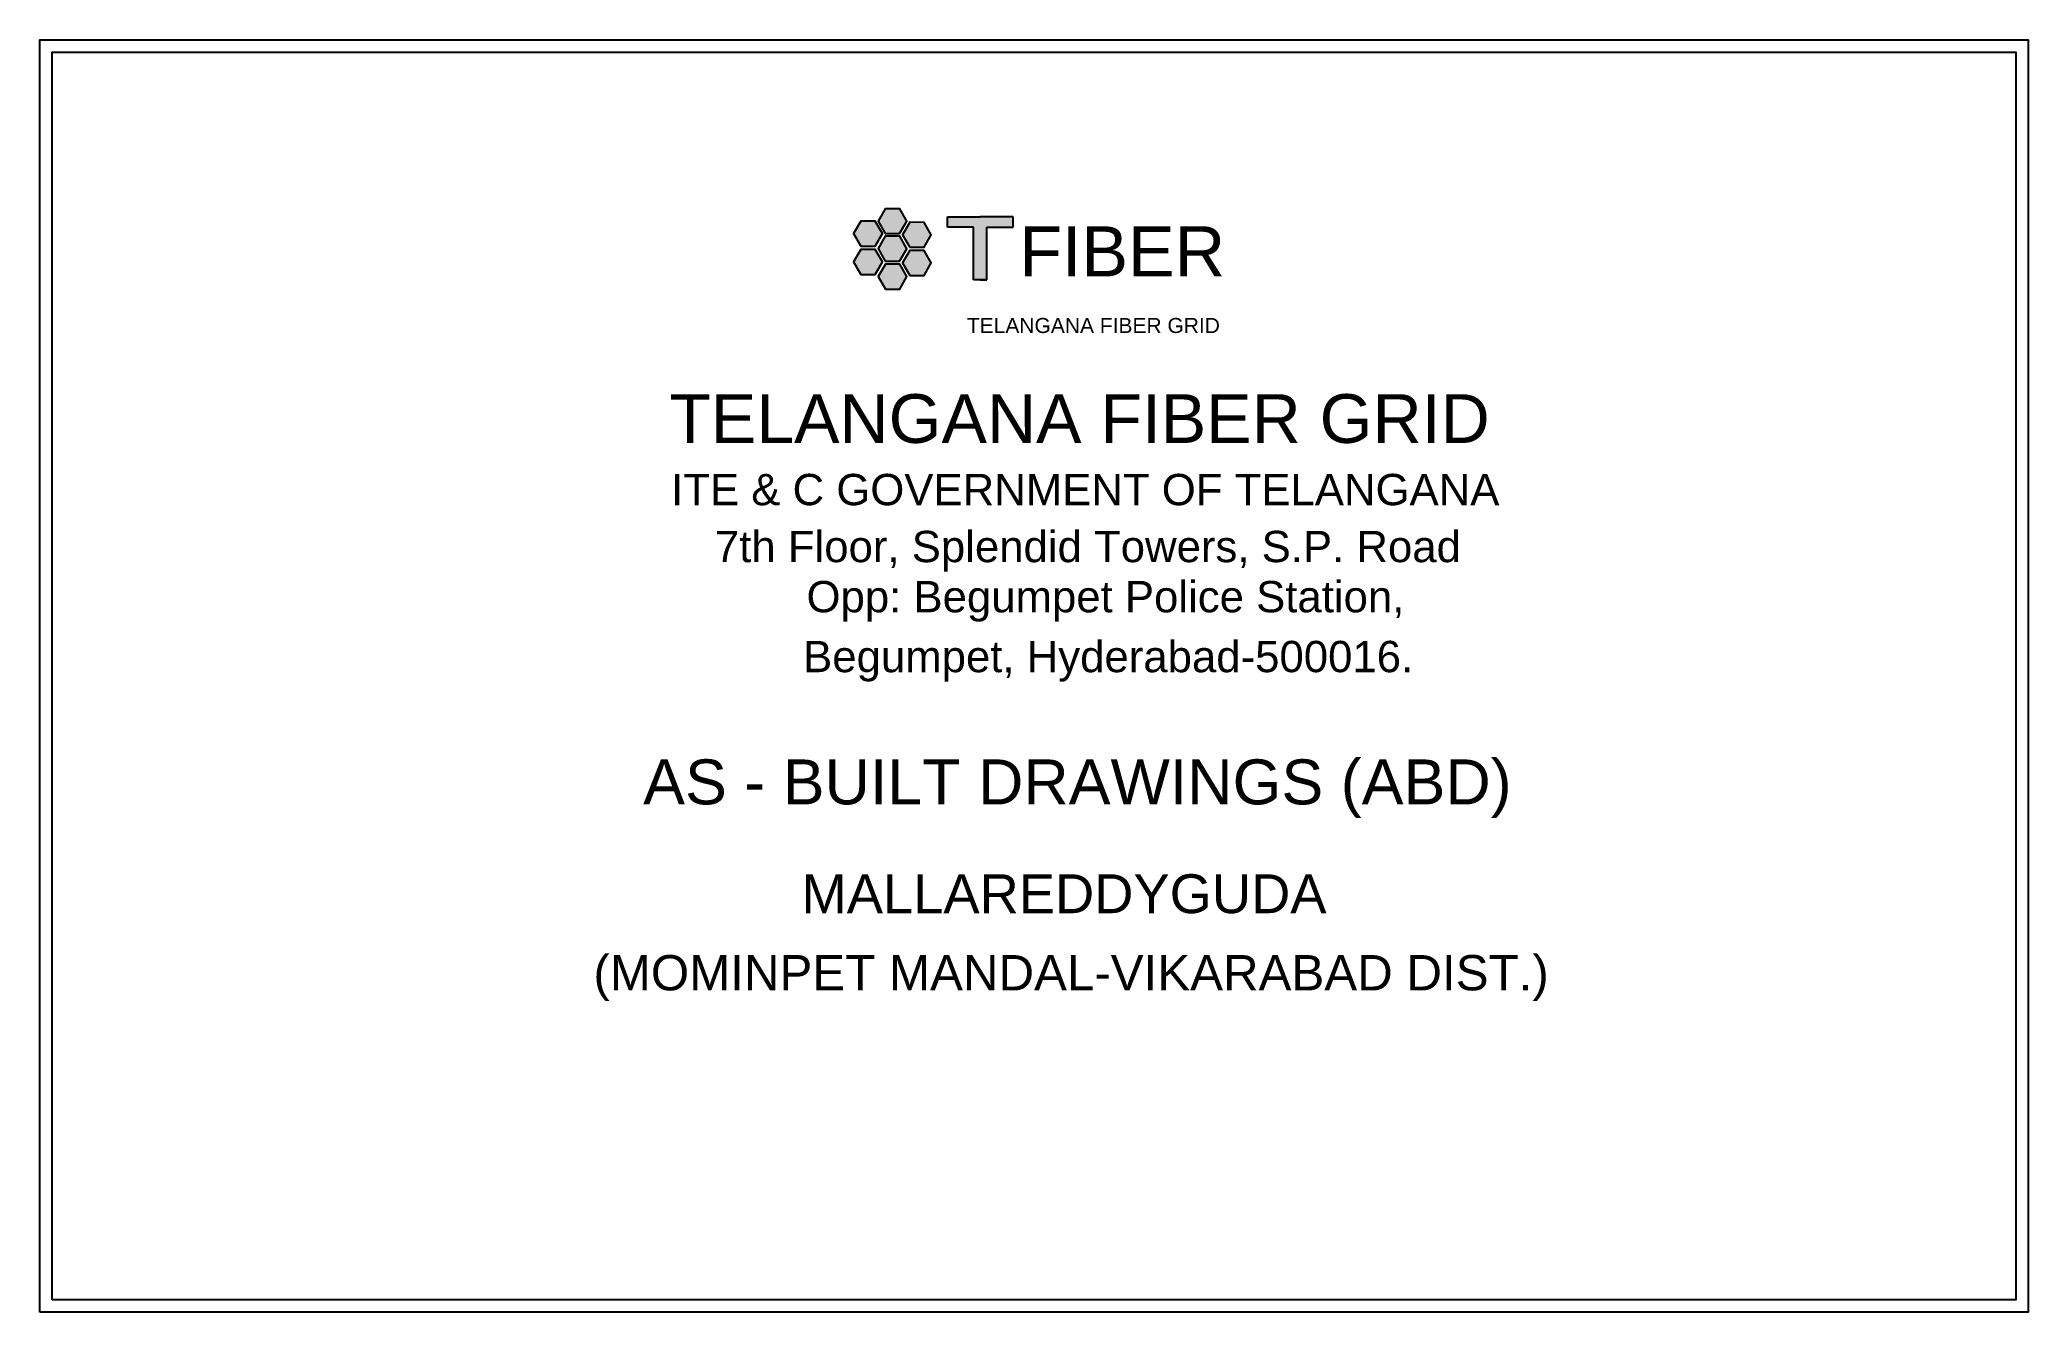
# Model space of a CAD drawing. Header units: inches. Extents: x 438 to 7089, y 302 to 873.
# Drawn here: x 437.8 to 834.9, y 521.2 to 775.3 of the extents above; entities that cross this region are included whole.
import ezdxf
from ezdxf.enums import TextEntityAlignment as Align

# ---------------------------------------------------------------- set-up
doc = ezdxf.new("R2010")
doc.units = ezdxf.units.IN
doc.header["$MEASUREMENT"] = 0
doc.layers.add('Asbuilt_title', color=7, linetype='Continuous')
doc.layers.add('ROW', color=5, linetype='Continuous')
doc.styles.add('200', font='swisse.ttf')
doc.styles.get("Standard").update_dxf_attribs({"font": 'arial.ttf'})

msp = doc.modelspace()

# ---------------------------------------------------------------- texts
at = {"color": 18, "true_color": 0x000000}
msp.add_text('FIBER', height=10, dxfattribs=at).set_placement((633.39, 728.01))
at = {"color": 252, "true_color": 0x939598}
msp.add_text('TELANGANA FIBER GRID', height=3, dxfattribs=at).set_placement((622.93, 716.71))
at = {"layer": 'ROW', "color": 5, "style": '200'}
for s, height, p in [(' TELANGANA FIBER GRID', 9.7276, (643.54, 699.63)), ('ITE & C GOVERNMENT OF TELANGANA', 6.25, (646.57, 685.45)), ('7th Floor, Splendid Towers, S.P. Road', 6.25, (647.1, 674.08)), ('Opp: Begumpet Police Station,', 6.25, (650.6, 664.07)), ('Begumpet, Hyderabad-500016.', 6.25, (651.14, 652.11))]:
    msp.add_text(s, height=height, dxfattribs=at).set_placement(p, align=Align.MIDDLE_CENTER)
at = {"layer": 'ROW', "color": 6, "style": '200'}
msp.add_text('AS - BUILT DRAWINGS (ABD) ', height=8.9745, dxfattribs=at).set_placement((646.74, 627.08), align=Align.MIDDLE_CENTER)
at = {"layer": 'ROW', "color": 1, "style": '200'}
for s, height, p in [('MALLAREDDYGUDA', 7.7624, (642.33, 604.75)), ('(MOMINPET MANDAL-VIKARABAD DIST.)', 7.0435, (643.74, 588.98))]:
    msp.add_text(s, height=height, dxfattribs=at).set_placement(p, align=Align.MIDDLE_CENTER)

# ---------------------------------------------------------------- hatches: boundary and pattern name
h = msp.add_hatch(color=256)
h.set_gradient(color1=(102, 0, 204), color2=(102, 0, 204), tint=1)
h.paths.add_polyline_path([(609.49, 731.05), (610.94, 733.53), (609.51, 736.02), (606.63, 736.03), (605.19, 733.55), (606.62, 731.05)])
h.paths.add_polyline_path([(609.49, 736.55), (610.94, 739.04), (609.51, 741.53), (606.63, 741.53), (605.19, 739.05), (606.62, 736.56)])
h.paths.add_polyline_path([(600.31, 736.57), (601.73, 734.08), (604.61, 734.07), (606.05, 736.55), (604.62, 739.04), (601.75, 739.05)])
h.paths.add_polyline_path([(601.73, 728.41), (604.61, 728.41), (606.05, 730.89), (604.62, 733.38), (601.75, 733.39), (600.31, 730.91)])
h.paths.add_polyline_path([(605.23, 727.97), (606.66, 725.48), (609.53, 725.48), (610.97, 727.96), (609.54, 730.45), (606.67, 730.46)])
h.paths.add_polyline_path([(611.51, 728.22), (614.38, 728.21), (615.82, 730.69), (614.39, 733.18), (611.52, 733.19), (610.08, 730.71)])
h.paths.add_polyline_path([(614.39, 738.8), (611.52, 738.81), (610.08, 736.32), (611.51, 733.83), (614.38, 733.82), (615.82, 736.31)])
h = msp.add_hatch(color=256)
h.set_gradient(color1=(102, 0, 204), color2=(102, 0, 204), tint=1)
h.paths.add_polyline_path([(626.91, 737.82), (632.16, 737.82), (632.16, 739.92), (625.6, 739.92), (619.03, 739.92), (619.03, 737.82), (624.28, 737.82), (624.28, 727.32), (625.6, 727.32), (626.91, 727.32)])

# ---------------------------------------------------------------- linework, layer by layer
for p, q in [((619.03, 737.82), (619.03, 739.92)), ((619.03, 739.92), (625.6, 739.92)), ((632.16, 739.92), (625.6, 739.92)), ((632.16, 737.82), (632.16, 739.92)), ((624.28, 737.82), (619.03, 737.82)), ((624.28, 727.32), (624.28, 737.82)), ((626.91, 727.32), (626.91, 737.82)), ((626.91, 737.82), (632.16, 737.82)), ((625.6, 727.32), (624.28, 727.32)), ((626.91, 727.32), (625.6, 727.32)), ((625.6, 727.32), (626.91, 727.32))]:
    msp.add_line(p, q)
for points in [[(601.73, 734.08), (604.61, 734.07), (606.05, 736.55), (604.62, 739.04), (601.75, 739.05), (600.31, 736.57)], [(606.62, 736.56), (609.49, 736.55), (610.94, 739.04), (609.51, 741.53), (606.63, 741.53), (605.19, 739.05)], [(611.51, 733.83), (614.38, 733.82), (615.82, 736.31), (614.39, 738.8), (611.52, 738.81), (610.08, 736.32)], [(606.62, 731.05), (609.49, 731.05), (610.94, 733.53), (609.51, 736.02), (606.63, 736.03), (605.19, 733.55)], [(601.73, 728.41), (604.61, 728.41), (606.05, 730.89), (604.62, 733.38), (601.75, 733.39), (600.31, 730.91)], [(611.51, 728.22), (614.38, 728.21), (615.82, 730.69), (614.39, 733.18), (611.52, 733.19), (610.08, 730.71)], [(606.66, 725.48), (609.53, 725.48), (610.97, 727.96), (609.54, 730.45), (606.67, 730.46), (605.23, 727.97)]]:
    msp.add_lwpolyline(points, close=True)
at = {"layer": 'Asbuilt_title'}
for points in [[(437.79, 521.19), (437.79, 775.26), (834.88, 775.26), (834.88, 521.19)], [(440.28, 523.68), (440.28, 772.77), (832.39, 772.77), (832.39, 523.68)]]:
    msp.add_lwpolyline(points, close=True, dxfattribs=at)

msp.set_redraw_order([(e.dxf.handle, doc.entitydb.next_handle()) for e in msp.query("TEXT MTEXT ATTDEF DIMENSION ARC_DIMENSION")])  # texts and dimensions are drawn at this point

doc.saveas('drawing.dxf')
